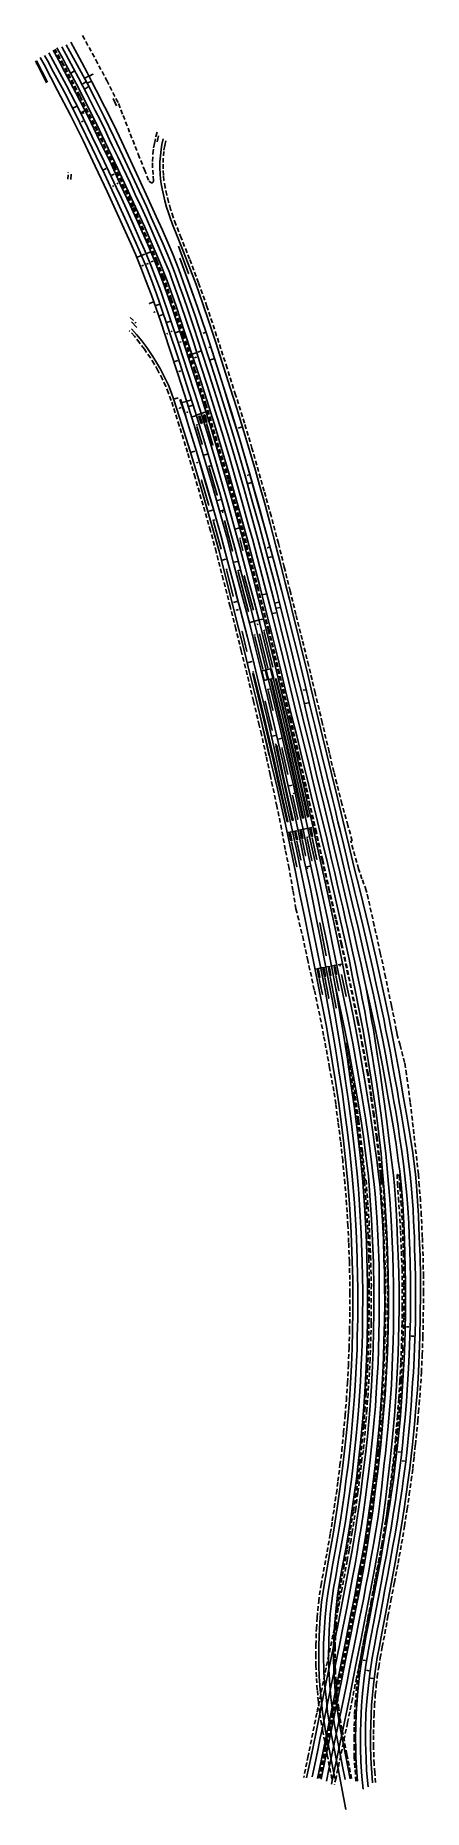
# Model space of a CAD drawing. Header units: millimetres. Extents: x 392564 to 392837, y 293893 to 295144.
import ezdxf

# ---------------------------------------------------------------- set-up
doc = ezdxf.new("R2010")
doc.units = ezdxf.units.MM
doc.linetypes.add('HIDDEN2', pattern=[4.7625, 3.175, -1.5875])
for name, color, linetype in [('도로경계', 6, 'HIDDEN2'), ('문자', 1, 'Continuous'), ('숫자', 7, 'Continuous'), ('유도선', 5, 'Continuous'), ('차선_겹선(3)', 1, 'Continuous'), ('차선_실선', 1, 'Continuous'), ('차선_점선', 3, 'Continuous'), ('화살표_우회전', 4, 'Continuous'), ('화살표_좌회전', 4, 'Continuous'), ('화살표_직진', 7, 'Continuous'), ('화살표_차로진입', 7, 'Continuous')]:
    doc.layers.add(name, color=color, linetype=linetype)

msp = doc.modelspace()

# ---------------------------------------------------------------- linework, layer by layer
at = {"layer": '도로경계'}
for points in [[(392597, 295144, 54.6), (392606.2, 295126.9, 54.7), (392614, 295112.2, 54.7), (392622.3, 295096, 54.7), (392625.5, 295087.6, 54.8), (392630.6, 295074.6, 54.7), (392636.2, 295060.3, 54.4), (392640.5, 295049.3, 54.2), (392643.6, 295041.5, 54.1), (392644, 295041.1, 54.1), (392645, 295040.3, 54.1), (392645.4, 295040, 54.1), (392645.9, 295040, 54.1), (392646.2, 295040.2, 54.1), (392646.6, 295040.5, 54.1), (392646.8, 295040.8, 54.1), (392646.9, 295041.2, 54.1), (392646.9, 295041.6, 54.1), (392646.6, 295045.9, 54.3), (392646.3, 295051, 54.5), (392646.2, 295055.2, 54.7), (392646.5, 295060.6, 55.1), (392647, 295064.8, 55.4), (392647.6, 295067.9, 55.6), (392648.6, 295072.8, 56), (392649.9, 295076.9, 56.2)], [(392586.7, 295042.6, 53.5), (392586.9, 295047.5, 53.5)], [(392630.6, 294945.2, 51.5), (392634.6, 294941.1, 51.2)]]:
    msp.add_polyline3d(points, dxfattribs=at)
at = {"layer": '도로경계', "linetype": 'HIDDEN2'}
for points in [[(392763.5, 293915.3, 8.6), (392768.4, 293939.3, 8.9), (392779.1, 293991, 9.7), (392783.9, 294015.4, 10.3), (392789.7, 294044.5, 10.9), (392793, 294061.8, 11.6), (392796.8, 294084.1, 12.1), (392799.1, 294099.6, 12.9), (392800.6, 294109.9, 13.3), (392802.9, 294127.7, 14), (392804.8, 294144.1, 14.5), (392805.3, 294150.1, 14.9), (392806.5, 294164.4, 15.5), (392807.4, 294175.7, 15.9), (392808.2, 294185.4, 16.3), (392809, 294199.4, 17), (392809.5, 294212, 17.5), (392810.1, 294227.4, 18.2), (392810.3, 294242.4, 18.9), (392810.4, 294259.2, 19.7), (392810.2, 294272.5, 20.4), (392809.7, 294287.2, 21.1), (392809, 294303.3, 21.9), (392808.8, 294307.7, 21.9), (392808.5, 294313.6, 22.3), (392807.4, 294328.7, 22.9), (392807.1, 294333.4, 23.1), (392807.3, 294335.5, 23.2), (392807.1, 294338.2, 23.3), (392806.8, 294340.9, 23.3), (392805.4, 294354.7, 23.9), (392804, 294366.9, 24.7), (392801.9, 294382.8, 25.4), (392800, 294396.2, 25.8), (392797.6, 294411.9, 26.6), (392794, 294431.7, 27.5), (392790.7, 294449.1, 28.4), (392784.9, 294477.1, 29.6), (392779.2, 294503.1, 31), (392775.1, 294520.9, 31.7), (392770.6, 294540.9, 32.7), (392765.8, 294562.3, 33.7), (392761.3, 294582.1, 34.6), (392757, 294601.1, 35.6), (392753.9, 294614.5, 36.1), (392749.1, 294635.9, 37.4), (392743.1, 294661.4, 38.4), (392735.2, 294694.2, 39.9), (392727.9, 294724.4, 41.5), (392720.4, 294753.8, 42.7), (392713, 294781.6, 44), (392706.8, 294804.5, 45.2), (392699.4, 294830.9, 46.3), (392691.2, 294858.5, 47.6), (392683.7, 294883.2, 48.7), (392676, 294907.4, 49.7), (392667.7, 294932.6, 50.9), (392659.3, 294957.7, 52), (392653.6, 294973.2, 52.5), (392649.1, 294984.7, 52.8), (392641.6, 295002.3, 53.2), (392632.3, 295023.2, 53.8), (392619.2, 295051.5, 54.2), (392607, 295076.9, 54.5), (392594.8, 295101.3, 54.7), (392583.2, 295123.4, 54.6), (392577.2, 295134.1, 54.5)], [(392764.1, 293915.2, 8.6), (392769, 293939.2, 8.9), (392779.6, 293990.9, 9.7), (392784.5, 294015.3, 10.3), (392790.3, 294044.4, 10.9), (392793.6, 294061.7, 11.6), (392797.4, 294084, 12.1), (392799.7, 294099.5, 12.9), (392801.2, 294109.9, 13.3), (392803.5, 294127.6, 14), (392805.4, 294144, 14.5), (392805.5, 294145.3, 14.6), (392805.8, 294148, 14.8), (392806.5, 294149.7, 14.9), (392808, 294166.5, 15.8), (392808.8, 294175.3, 16.1), (392809.7, 294186.1, 16.6), (392810.6, 294200.4, 17.2), (392811.3, 294218, 17.9), (392811.7, 294232.4, 18.6), (392811.9, 294250.8, 19.4), (392811.9, 294260, 20), (392811.7, 294273.8, 20.5), (392811.2, 294289.5, 21.2), (392810, 294312.7, 22.4), (392808.7, 294333.5, 23.2), (392807.8, 294335.5, 23.2), (392807.5, 294338.2, 23.3), (392807.3, 294340.9, 23.3), (392805.9, 294354.7, 23.9), (392804.5, 294366.9, 24.7), (392802.3, 294382.9, 25.4), (392800.4, 294396.2, 25.8), (392798.1, 294412, 26.6), (392794.4, 294431.8, 27.5), (392791.1, 294449.1, 28.4), (392785.3, 294477.2, 29.6), (392779.7, 294503.2, 31), (392775.6, 294521, 31.7), (392771, 294541, 32.7), (392766.2, 294562.4, 33.7), (392761.7, 294582.2, 34.6), (392757.4, 294601.2, 35.6), (392754.4, 294614.6, 36.1), (392749.6, 294636, 37.4), (392743.6, 294661.5, 38.4), (392735.7, 294694.3, 39.9), (392728.3, 294724.5, 41.5), (392720.8, 294753.9, 42.7), (392713.5, 294781.7, 44), (392707.3, 294804.6, 45.2), (392699.9, 294831, 46.3), (392691.6, 294858.6, 47.6), (392684.1, 294883.3, 48.7), (392676.4, 294907.6, 49.7), (392668.2, 294932.8, 50.9), (392659.7, 294957.9, 52), (392654.1, 294973.3, 52.5), (392649.5, 294984.8, 52.8), (392642, 295002.5, 53.2), (392632.7, 295023.4, 53.8), (392619.6, 295051.7, 54.2), (392607.4, 295077.1, 54.5), (392595.2, 295101.5, 54.7), (392583.6, 295123.6, 54.6), (392577.6, 295134.3, 54.5)], [(392803.4, 293912.1, 21.9), (392802.8, 293919.2, 21.8), (392802.4, 293925.3, 21.8), (392802.1, 293930.4, 21.7), (392802, 293937.4, 21.7), (392801.9, 293946.3, 21.7), (392802.1, 293952.9, 21.6), (392802.3, 293960.1, 21.6), (392802.7, 293966.7, 21.5), (392803.2, 293973.9, 21.5), (392803.9, 293980.7, 21.5), (392804.6, 293986.6, 21.4), (392805.6, 293993.6, 21.4), (392806.7, 294000, 21.5), (392808.1, 294007.9, 21.4), (392809.9, 294017.1, 21.4), (392812.1, 294029.4, 21.3), (392814.2, 294040.5, 21.3), (392816.6, 294053.1, 21.3), (392819.2, 294066.9, 21.3), (392821.7, 294080.6, 21.4), (392823.8, 294093, 21.2), (392825.6, 294104.8, 21.1), (392827.1, 294115.2, 21.1), (392828.5, 294125.2, 21), (392829.6, 294133.6, 20.9), (392830.6, 294142.1, 20.8), (392831.4, 294150.3, 20.9), (392832.4, 294159.6, 20.7), (392833.1, 294167.4, 20.7), (392833.6, 294173.4, 20.7), (392834.1, 294179, 20.6), (392834.9, 294188.9, 20.6), (392835.7, 294201.5, 20.6), (392836.2, 294213.8, 20.8), (392836.7, 294226.6, 20.9), (392837, 294240.7, 21.1), (392837.1, 294257.9, 21.4), (392837.1, 294269.2, 21.7), (392836.8, 294283.5, 22), (392836.3, 294296.8, 22.4), (392835.6, 294312.1, 23), (392835, 294322.5, 23.4), (392834.2, 294333, 23.7), (392833.5, 294341.2, 24.1), (392830.4, 294369.6, 25.3), (392827.8, 294392.1, 26.3), (392825.1, 294411.5, 27.1), (392823.8, 294419.8, 27.5), (392820.7, 294432.2, 27.9), (392818.6, 294439.2, 28.3), (392818, 294442.6, 28.3), (392814.5, 294460.1, 28.9), (392810.4, 294480, 29.6), (392806.7, 294497.2, 30.1), (392802.4, 294516.5, 30.7), (392798.1, 294535.5, 31.6), (392797.2, 294539.8, 31.9), (392796.8, 294541.2, 31.9), (392793.8, 294549.4, 32.2), (392791.4, 294556.3, 32.7), (392785.9, 294575.9, 33.7), (392786.9, 294576.2, 33.7), (392783.9, 294587, 34.2), (392779.6, 294602.3, 34.8), (392776, 294616.6, 35.5), (392774, 294624.7, 35.9), (392770.9, 294637.7, 36.8), (392770.6, 294639, 36.9), (392765.8, 294659.5, 37.8), (392760.8, 294680.5, 38.8), (392756.2, 294699.9, 39.6), (392751.7, 294718, 40.5), (392747.3, 294735.7, 41.3), (392743.2, 294752.2, 42.1), (392739.1, 294769.1, 42.9), (392734.9, 294785.9, 43.7), (392729.8, 294805.2, 44.6), (392724.9, 294822.8, 45.3), (392721, 294836.5, 46), (392716.3, 294852.9, 46.7), (392711, 294870.6, 47.5), (392704.8, 294890.5, 48.4), (392698.8, 294909.5, 49.6), (392691.4, 294932.3, 50.6), (392684.6, 294952.9, 51.4), (392678.6, 294969.6, 52.1), (392672.4, 294986.4, 52.6), (392666.5, 295001.2, 53.1), (392662.7, 295010.8, 53.3), (392660.8, 295015.9, 53.3), (392659, 295021.5, 53.4), (392657.5, 295026.6, 53.5), (392656.3, 295031.5, 53.6), (392655.2, 295036.7, 53.6), (392654.3, 295041.8, 53.8), (392653.9, 295045.6, 54), (392653.7, 295050, 54.4), (392653.7, 295054.4, 54.7), (392653.9, 295059.1, 55), (392654.3, 295063.2, 55.3), (392654.9, 295066.5, 55.5), (392655.8, 295070.9, 55.8)], [(392772.6, 293914.6, 23.6), (392769.3, 293931.7, 23.8), (392766.2, 293948, 24), (392765.3, 293953.1, 23.9), (392764.1, 293961.3, 23.9), (392763.1, 293969.1, 23.9), (392762.3, 293977.6, 23.8), (392761.7, 293986.8, 23.7), (392761.4, 293994.5, 23.7), (392761.2, 294001.7, 23.6), (392761.3, 294009.2, 23.5), (392761.7, 294020.7, 23.3), (392762.2, 294028.6, 23.2), (392763.3, 294039.7, 23), (392765, 294051.6, 22.7), (392769.2, 294074.8, 22.2), (392771.5, 294087.8, 21.8), (392772.9, 294096.7, 21.5), (392774.3, 294105.9, 21.3), (392775.8, 294116.1, 21.2), (392776.9, 294124.6, 21), (392778.3, 294135.9, 20.9), (392779.6, 294146.2, 20.6), (392780.8, 294158.9, 20.6), (392781.9, 294171.1, 20.4), (392782.8, 294181.9, 20.1), (392783.6, 294194, 20.1), (392784.2, 294206.2, 20.1), (392784.7, 294218.6, 20.2), (392785.1, 294231, 20.2), (392785.2, 294244.7, 20.2), (392785.3, 294257.4, 20.4), (392785.2, 294266.8, 20.6), (392784.9, 294279.7, 20.9), (392784.4, 294293, 21.5), (392783.9, 294304.9, 21.6), (392783, 294319.8, 22.1), (392781.8, 294334.7, 22.7), (392780.2, 294351, 23.3), (392778.7, 294364.4, 23.9), (392777, 294377.7, 24.6), (392775.3, 294390.6, 25.2), (392774, 294399.7, 25.6), (392771, 294416.2, 26.2), (392766.8, 294438.9, 27.3), (392763, 294458.2, 28.2), (392760.2, 294471.1, 28.9), (392755.7, 294491.7, 30.1), (392752.5, 294506.2, 30.8), (392749.2, 294520.5, 31.4), (392747.3, 294528.2, 31.6), (392745.2, 294541.1, 32.5), (392742.4, 294556.7, 33.2), (392739.8, 294570, 33.8), (392737.2, 294584.3, 34.4), (392733.9, 294600.6, 35.2), (392730.8, 294614.8, 35.9), (392729.1, 294622.8, 36.4), (392726.3, 294635.9, 37.1), (392723, 294651.1, 37.9), (392721.4, 294657.6, 38.2), (392717.4, 294674.7, 38.9), (392712.9, 294693.3, 39.7), (392708.8, 294710, 40.5), (392704.9, 294725.5, 41.2), (392700.9, 294741.4, 42), (392696.1, 294760.3, 42.9), (392691.1, 294779.8, 43.8), (392687.1, 294794.7, 44.5), (392681.9, 294812.8, 45.4), (392676.2, 294832.4, 46.2), (392670.9, 294850.2, 46.9), (392665.1, 294868.9, 47.8), (392659.4, 294886.6, 48.5), (392657.4, 294891.9, 48.8), (392655.6, 294896.6, 49), (392653.3, 294901.6, 49.2), (392650, 294907.7, 49.5), (392647.4, 294912.4, 49.7), (392644.8, 294916.6, 50.1), (392640.5, 294922.8, 50.4), (392637.1, 294927.3, 50.7), (392633.5, 294931.9, 50.9), (392629.9, 294935.8, 51.1)], [(392786.5, 293914.9, 23.5), (392783.2, 293931.9, 23.3), (392779.8, 293949.6, 23.4), (392778.3, 293958.1, 23.4), (392777.4, 293964.5, 23.4), (392776.7, 293970.3, 23.1), (392776, 293976.8, 23.1), (392775.5, 293983.5, 23.2), (392775.1, 293991.1, 23.1), (392774.8, 293999.8, 23), (392774.9, 294007.9, 23), (392775.1, 294014.7, 23), (392775.5, 294022.3, 22.9), (392776.6, 294035.2, 22.7), (392777.7, 294044.2, 22.7), (392779.1, 294053.1, 22.5), (392781, 294063.5, 22.2), (392783.4, 294076.8, 22.1), (392785.7, 294090.5, 21.8), (392787.8, 294103.4, 21.7), (392789.2, 294113.3, 21.4), (392791, 294126.2, 21.2), (392792.3, 294137, 20.9), (392793.8, 294151.4, 20.8), (392795, 294163.7, 20.7), (392795.9, 294174.2, 20.5), (392796.8, 294186.8, 20.5), (392797.8, 294203.9, 20.5), (392798.5, 294222.6, 20.7), (392798.8, 294242, 20.7), (392798.9, 294264.4, 20.9), (392798.7, 294281.3, 21.4), (392798.1, 294297.4, 21.7), (392796.9, 294318.3, 22.3), (392795.8, 294333.9, 23), (392795.6, 294333.9, 23), (392795.3, 294337.7, 23.1), (392793.4, 294357, 23.9), (392790.8, 294379, 24.9), (392788.4, 294396.1, 25.7), (392785.6, 294414.6, 26.5), (392782.4, 294433.1, 27.4), (392783.1, 294433.2, 27.4), (392786.3, 294414.7, 26.5), (392789.1, 294396.2, 25.7), (392791.5, 294379.1, 24.9), (392794.1, 294357, 23.9), (392796, 294337.7, 23.1), (392796, 294337, 23), (392796.7, 294337, 23), (392798.8, 294307.9, 21.3), (392799.9, 294283.3, 20.4), (392800.4, 294263.3, 19.4), (392800.3, 294236, 18.1), (392799.6, 294210.8, 17), (392798.1, 294186.4, 15.9), (392797.3, 294174.9, 15.6), (392796.8, 294169.3, 15.4), (392796, 294159.9, 15), (392794.8, 294146.3, 14.3), (392793.8, 294140.6, 14), (392792.5, 294129.2, 13.3), (392790.9, 294116.7, 13), (392789.4, 294105.2, 12.5), (392788.1, 294095.9, 12.2), (392787, 294089.1, 12.2), (392786.1, 294083.4, 12), (392784.8, 294076.2, 11.7), (392783.4, 294068.7, 11.4), (392779.8, 294049.1, 10.9), (392775.3, 294025.6, 10.5), (392762.8, 293964.9, 9), (392762, 293961.1, 9), (392759.2, 293947, 8.9), (392755.9, 293930.9, 8.7), (392752.8, 293915.8, 8.3)], [(392789.5, 293913.1, 22.4), (392788.8, 293922.8, 22.4), (392788.4, 293930, 22.3), (392788.3, 293936.1, 22.3), (392788.2, 293943.2, 22.2), (392788.3, 293952.1, 22.1), (392788.6, 293960.5, 22.1), (392789, 293967.3, 22.2), (392789.8, 293976.8, 22.2), (392790.2, 293981.2, 22), (392791, 293987.9, 21.9), (392792.2, 293996, 21.9), (392793.7, 294005.1, 21.9), (392795.7, 294016.1, 21.8), (392797.9, 294027.9, 21.5), (392800.1, 294039.2, 21.3), (392802.6, 294052.8, 21.2), (392805.4, 294067.6, 21.1), (392807.7, 294080, 21), (392810.5, 294097.1, 20.9), (392812.3, 294108.3, 20.9), (392813.3, 294115.2, 20.8), (392814.8, 294125.5, 20.7), (392816.1, 294136.1, 20.5), (392817.5, 294147.8, 20.5), (392818.6, 294158.8, 20.5), (392819.5, 294168.1, 20.4), (392820, 294174, 20.3), (392821.5, 294196, 20.2), (392822.5, 294217.7, 20.3), (392823.2, 294240.3, 20.8), (392823.4, 294263.2, 21.3), (392823, 294284.5, 21.9), (392822.3, 294304, 22.2), (392821.5, 294319.4, 22.8), (392820.5, 294332, 23.4), (392819.9, 294340.3, 23.8), (392818.9, 294340.3, 23.8), (392818.9, 294340.9, 23.8), (392818.5, 294340.9, 23.8), (392818.8, 294334.6, 23.5), (392819.5, 294324.3, 23.2), (392820.2, 294314.4, 22.7), (392820.9, 294301, 22), (392821.6, 294286.7, 21.3), (392822, 294274.3, 20.8), (392822.2, 294260.2, 20.3), (392822.2, 294247.4, 19.6), (392822, 294236.2, 19.2), (392821.7, 294221.1, 18.3), (392821.1, 294207.9, 17.8), (392820.5, 294195.4, 17.4), (392819.7, 294183, 16.8), (392818.8, 294170.8, 16.2), (392817.4, 294154.5, 15.4), (392816.8, 294146.5, 15), (392815.4, 294134.8, 14.5), (392814.3, 294125.4, 14.1), (392812.5, 294111, 13.3), (392810.6, 294096.9, 12.9), (392808, 294080.4, 12.1), (392805, 294063.2, 11.7), (392802, 294047.1, 11), (392798.7, 294030.3, 10.7), (392795.1, 294011.9, 10.3), (392792.2, 293997, 9.8), (392790, 293986.1, 9.6), (392787.1, 293971.3, 9.1), (392783.7, 293954.4, 8.8), (392775.5, 293915.4, 8.5), (392774.4, 293910.6, 8.4)]]:
    msp.add_polyline3d(points, dxfattribs=at)
at = {"layer": '문자'}
for points in [[(392588.6, 295117.5, 54.7), (392591.3, 295119, 54.7)], [(392601.2, 295115.2, 54.8), (392598.6, 295113.9, 54.8)], [(392602.1, 295115.5, 54.9), (392604.2, 295116.7, 54.9)], [(392597.1, 295110, 54.8), (392599.1, 295111, 54.8)], [(392601, 295107.7, 54.9), (392598.8, 295106.4, 54.8)], [(392600.6, 295110.6, 54.8), (392602.7, 295111.6, 54.8)], [(392590.5, 295092.9, 54.5), (392592.4, 295093.9, 54.5)], [(392595.8, 295089.5, 54.6), (392598.4, 295090.8, 54.6)], [(392613.6, 295050.1, 54.2), (392611.8, 295049.2, 54.2)], [(392619.3, 295046.3, 54.2), (392617.5, 295045.4, 54.2)], [(392640.9, 294989.9, 53), (392638.9, 294989, 53)], [(392642.1, 294990.2, 53.1), (392644.6, 294991.3, 53.1)], [(392637.7, 294988.6, 53), (392635.6, 294987.7, 52.9)], [(392647, 294956.1, 51.7), (392644.1, 294955, 51.7)], [(392648.5, 294953.6, 51.7), (392651.3, 294954.5, 51.7)], [(392653.5, 294947.2, 51.5), (392651.1, 294946.3, 51.5)], [(392659.2, 294942.6, 51.3), (392656, 294941.5, 51.3)], [(392665.4, 294935.4, 51.1), (392662.2, 294934.3, 51.1)], [(392664.1, 294914.8, 50.2), (392661.9, 294914.1, 50.2)], [(392674.1, 294919.3, 50.3), (392677.1, 294920.2, 50.3)], [(392675.7, 294916.8, 50.3), (392677.1, 294917.1, 50.3)], [(392678.2, 294920.6, 50.3), (392680.1, 294921.3, 50.3)], [(392685.9, 294923.9, 50.4), (392686.8, 294924.2, 50.4)], [(392687.2, 294915.2, 50.1), (392689.4, 294915.9, 50.1)], [(392664.2, 294888.6, 48.8), (392661.9, 294887.8, 48.7)], [(392669.9, 294886, 48.8), (392667.1, 294885.1, 48.8)], [(392673, 294886.8, 48.8), (392670.7, 294886.2, 48.8)], [(392671.8, 294882.5, 48.6), (392674.6, 294883.3, 48.6)], [(392679.8, 294877.2, 48.4), (392677.8, 294876.5, 48.4)], [(392683.1, 294878.4, 48.5), (392681.1, 294877.7, 48.5)], [(392676.6, 294875.8, 48.3), (392674.2, 294875, 48.3)], [(392706.5, 294867.2, 47.8), (392708.7, 294867.8, 47.8)], [(392676.1, 294850.8, 47), (392673.7, 294850.1, 47)], [(392684.8, 294848.8, 47.1), (392682.5, 294848, 47.1)], [(392713.6, 294828, 46.1), (392716, 294828.7, 46.1)], [(392691.8, 294816, 45.5), (392694.7, 294816.7, 45.5)], [(392688.4, 294809.3, 45.1), (392686.2, 294808.6, 45.1)], [(392696.4, 294809.2, 45.3), (392693.9, 294808.5, 45.3)], [(392707.5, 294796.9, 44.8), (392704.4, 294795.9, 44.8)], [(392728, 294775.9, 43.8), (392730.3, 294776.5, 43.8)], [(392697.8, 294774.7, 43.5), (392695.4, 294774.1, 43.5)], [(392706, 294773.2, 43.7), (392703.7, 294772.6, 43.7)], [(392703.3, 294744.3, 42.2), (392705.6, 294744.9, 42.2)], [(392723.5, 294749.5, 42.5), (392726.5, 294750.3, 42.5)], [(392735.3, 294744.4, 42.2), (392732.4, 294743.7, 42.2)], [(392733.8, 294740.1, 42.1), (392735.9, 294740.6, 42.1)], [(392717.3, 294730.8, 41.7), (392714.8, 294730.1, 41.6)], [(392720.6, 294731.7, 41.8), (392718.4, 294731.1, 41.8)], [(392724, 294732.4, 41.8), (392721.7, 294731.9, 41.8)], [(392733.2, 294737, 42), (392731, 294736.5, 42)], [(392716.5, 294702.5, 40.1), (392713.9, 294701.8, 40.1)], [(392727.3, 294689.8, 39.7), (392725, 294689.3, 39.6), (392723.3, 294696, 40.1), (392725.7, 294696.5, 40.1)], [(392731, 294690.7, 39.7), (392728, 294690, 39.7), (392726.4, 294696.7, 40.1), (392729.4, 294697.4, 40.1)], [(392730, 294697.5, 40.1), (392731.6, 294690.8, 39.8)], [(392756.1, 294673.5, 38.8), (392753.8, 294673, 38.8)], [(392732.8, 294650.5, 37.8), (392730.5, 294649.9, 37.8)], [(392734.7, 294647.9, 37.7), (392737.5, 294648.6, 37.7)], [(392744.6, 294615.5, 36.3), (392742.7, 294615, 36.3)], [(392741.5, 294582, 34.5), (392744.4, 294582.5, 34.5)], [(392747.8, 294583.2, 34.6), (392745.6, 294582.7, 34.6)], [(392751.6, 294584.1, 34.7), (392749.3, 294583.6, 34.7)], [(392755, 294584.8, 34.7), (392752.9, 294584.3, 34.7)], [(392758.4, 294585.6, 34.8), (392756.4, 294585, 34.8)], [(392757, 294558.2, 33.4), (392754.9, 294557.8, 33.4)], [(392775.3, 294488.4, 30.3), (392773.1, 294488, 30.3)], [(392777, 294488.6, 30.3), (392779.2, 294489.1, 30.3)], [(392761.3, 294485.7, 29.7), (392764.2, 294486.3, 29.7)], [(392767.7, 294486.9, 29.9), (392765.4, 294486.5, 29.9)], [(392771.5, 294487.6, 30.1), (392769.1, 294487.2, 30.1)]]:
    msp.add_polyline3d(points, close=True, dxfattribs=at)
at = {"layer": '숫자'}
for points in [[(392826.9, 294233.4, 20.9), (392825.2, 294233.4, 20.9)], [(392830.4, 294226.9, 20.9), (392828.6, 294226.9, 20.9)], [(392819.2, 294145.4, 20.7), (392820.9, 294145.2, 20.7)], [(392822, 294139, 20.8), (392823.6, 294138.8, 20.8)], [(392794.6, 293998.4, 21.9), (392796.2, 293998.2, 21.9)], [(392797.1, 293991.3, 21.7), (392798.7, 293991, 21.7)], [(392799.8, 293985.8, 21.6), (392801.5, 293985.6, 21.5)]]:
    msp.add_polyline3d(points, close=True, dxfattribs=at)
at = {"layer": '유도선'}
msp.add_polyline3d([(392564.6, 295126, 54.1), (392564.5, 295123.8, 54.2)], dxfattribs=at)
for points in [[(392664.5, 294995.4, 53.2), (392671.6, 294976.1, 52.6)], [(392677.4, 294868.4, 47.9), (392681.1, 294855.8, 47.3)], [(392684.2, 294870.3, 48), (392688.8, 294855.2, 47.4)], [(392686.1, 294839.4, 46.6), (392691.8, 294819.9, 45.7)], [(392685.9, 294812.6, 45.2), (392680.8, 294830.5, 46.2)], [(392694.5, 294781.9, 43.9), (392689.2, 294801.2, 44.8)], [(392696.9, 294802.1, 44.8), (392702.7, 294780.4, 43.9)], [(392707.9, 294788.4, 44.4), (392709.9, 294780.9, 44)], [(392703.1, 294748.4, 42.4), (392698.5, 294766.5, 43.1)], [(392706.5, 294765.8, 43.2), (392713.8, 294737.9, 41.9)], [(392717.3, 294738.8, 42.1), (392710.9, 294763.1, 43.2)], [(392712.8, 294709.6, 40.4), (392709.3, 294723.8, 41)], [(392718.3, 294720.3, 41), (392724, 294697.2, 39.9)], [(392721.5, 294722.2, 41.3), (392727.5, 294697.9, 40.1)], [(392730.9, 294698.7, 40.2), (392724.8, 294723.4, 41.4)], [(392727.6, 294682.2, 39.4), (392731, 294668.2, 38.6)], [(392730.6, 294653.9, 38), (392725.7, 294674.6, 38.9)], [(392741.5, 294622.9, 36.7), (392737.5, 294640.7, 37.5)], [(392744.8, 294608.4, 35.7), (392748.5, 294591.4, 35)], [(392747.9, 294576, 34.2), (392750.8, 294562.7, 33.5)], [(392751.6, 294577, 34.3), (392753.9, 294565.7, 33.7)], [(392755.2, 294577.7, 34.4), (392758.5, 294562.2, 33.6)], [(392758.7, 294578.3, 34.5), (392762.1, 294563.1, 33.7)], [(392744.1, 294575.2, 34.1), (392747.8, 294557.9, 33.3)], [(392768.5, 294495.1, 30.4), (392764, 294518.3, 31.6)], [(392763.7, 294479.1, 29.4), (392765.9, 294467.9, 28.9)], [(392767.6, 294479.8, 29.5), (392770.4, 294465.1, 28.7)], [(392771.4, 294480.6, 29.6), (392775.5, 294458.3, 28.5)], [(392775.3, 294481.2, 29.8), (392777.5, 294470.5, 29.3)], [(392779.4, 294482, 29.9), (392782.6, 294466.6, 29.1)]]:
    msp.add_polyline3d(points, close=True, dxfattribs=at)
at = {"layer": '유도선', "linetype": 'Continuous'}
for points in [[(392734.6, 294618.3, 36.1), (392737.4, 294606.3, 35.5), (392741, 294589.6, 34.7), (392741.6, 294589.7, 34.7), (392737.9, 294606.4, 35.5), (392735.2, 294618.5, 36.1), (392731.9, 294633.2, 37), (392727.4, 294652.4, 37.9), (392721.3, 294678.3, 39), (392717.4, 294694.1, 39.7), (392716.8, 294694, 39.7), (392720.7, 294678.2, 39), (392726.8, 294652.3, 37.9), (392731.3, 294633, 37)], [(392746.6, 294616.9, 36.3), (392752, 294592.2, 35.1), (392752.6, 294592.3, 35.1), (392747.2, 294617.1, 36.3), (392741.3, 294642.4, 37.6), (392737.1, 294660.2, 38.4), (392732.4, 294679.9, 39.3), (392730.1, 294689.5, 39.6), (392729.5, 294689.3, 39.6), (392731.8, 294679.7, 39.3), (392736.5, 294660, 38.4), (392740.7, 294642.2, 37.6)], [(392750.2, 294616.5, 36.3), (392755.5, 294593, 35.1), (392756.1, 294593.2, 35.1), (392750.8, 294616.6, 36.3), (392746.2, 294636.7, 37.4), (392741.6, 294656.4, 38.1), (392737.6, 294673.3, 38.9), (392733.4, 294690.3, 39.7), (392732.9, 294690.2, 39.7), (392737, 294673.2, 38.9), (392741, 294656.2, 38.1), (392745.6, 294636.6, 37.4)], [(392738.5, 294618.7, 36.2), (392742, 294602.7, 35.4), (392744.7, 294590.5, 34.9), (392745.3, 294590.6, 34.9), (392742.6, 294602.8, 35.4), (392739.1, 294618.8, 36.2), (392733.7, 294643.4, 37.5), (392733.2, 294643.2, 37.5)]]:
    msp.add_polyline3d(points, close=True, dxfattribs=at)
at = {"layer": '차선_겹선(3)'}
for points in [[(392571.6, 295110.7, 54.3), (392563.8, 295126, 54.1)], [(392564.4, 295126.1, 54.1), (392572.3, 295111, 54.3)], [(392737.1, 294752.8, 42.5), (392731.9, 294772.7, 43.4), (392726.5, 294792.3, 44.3), (392720.5, 294814.1, 45.4), (392714.3, 294836.2, 46.4), (392707.4, 294859.9, 47.4), (392701.7, 294878.2, 48.2), (392696.2, 294896.2, 49), (392689.9, 294916.3, 50), (392684.3, 294933.8, 50.8), (392677.9, 294952.4, 51.6), (392671.3, 294970.8, 52.3), (392665.5, 294986.9, 52.9)], [(392737.2, 294752.8, 42.5), (392732, 294772.7, 43.4), (392726.6, 294792.4, 44.3), (392720.6, 294814.1, 45.4), (392714.4, 294836.3, 46.4), (392707.5, 294859.9, 47.4), (392701.8, 294878.3, 48.2), (392696.3, 294896.2, 49), (392690, 294916.3, 50), (392684.3, 294933.8, 50.8), (392678, 294952.5, 51.6), (392671.4, 294970.9, 52.3), (392665.6, 294986.9, 52.9)], [(392665.6, 294887.3, 48.7), (392669.9, 294874.3, 48.1), (392671.1, 294870.4, 48), (392677.2, 294850.6, 47), (392683.9, 294827.7, 46), (392689.4, 294809.1, 45.2), (392694.5, 294790.7, 44.4), (392699.3, 294772.7, 43.4), (392702.5, 294760.3, 42.9), (392705, 294750.8, 42.4), (392707, 294742.9, 42)], [(392666, 294887.5, 48.7), (392668.5, 294879.6, 48.5), (392671.2, 294870.4, 48), (392677.3, 294850.6, 47), (392684, 294827.8, 46), (392689.5, 294809.1, 45.2), (392694.6, 294790.7, 44.4), (392699.4, 294772.7, 43.4), (392702.6, 294760.4, 42.9), (392705.1, 294750.8, 42.4), (392707.1, 294742.9, 42)]]:
    msp.add_polyline3d(points, dxfattribs=at)
at = {"layer": '차선_실선', "linetype": 'Continuous'}
for points in [[(392762.5, 293915, 8.4), (392768, 293942.3, 8.8), (392778.6, 293994, 9.5), (392782.8, 294014.8, 10.1), (392785.8, 294029.6, 10.7), (392788.7, 294044.3, 11), (392791.7, 294060.4, 11.4), (392793.9, 294072, 11.8), (392795.7, 294082.6, 12), (392797.2, 294092, 12.4), (392799.1, 294105.7, 13), (392801.1, 294120.4, 13.6), (392803, 294135.6, 14.2), (392804.5, 294149.2, 14.7), (392805.9, 294162.9, 15.3), (392806.9, 294175.7, 16), (392807.6, 294184.8, 16.1), (392808.5, 294201.1, 16.8), (392809, 294211.8, 17.4), (392809.3, 294223.3, 18), (392809.7, 294237.4, 18.5), (392809.8, 294250.8, 19.2), (392809.7, 294262.4, 19.8), (392809.6, 294271.7, 20.2), (392809.3, 294281.5, 20.7), (392808.9, 294295.1, 21.2), (392808.2, 294308.5, 21.9), (392807.4, 294320.9, 22.5), (392806.9, 294328.1, 22.9), (392806.3, 294333.9, 23.2), (392805.5, 294340.8, 23.2), (392804.3, 294351.2, 23.7), (392802.7, 294362, 24.3), (392801.3, 294372.4, 24.6), (392799.6, 294383.8, 25.2), (392797.7, 294395.3, 25.7), (392796, 294405.8, 26.2), (392794.5, 294414.8, 26.6), (392792.3, 294427.3, 27.2), (392790.1, 294439.3, 27.8), (392788, 294450.3, 28.2), (392785.7, 294462, 28.7), (392783, 294474.9, 29.5), (392780.5, 294487.4, 30), (392777.4, 294502.4, 30.8), (392774.1, 294517.6, 31.5), (392770.6, 294534.1, 32.1), (392767.8, 294546.9, 32.9), (392765.2, 294558.5, 33.4), (392761.9, 294573.4, 34), (392758.6, 294588.6, 34.7), (392755.7, 294601.4, 35.4), (392752.8, 294614.5, 36), (392749.6, 294628.6, 36.9), (392745.8, 294645, 37.7), (392741.4, 294663.6, 38.4), (392736.7, 294683.2, 39.3), (392732, 294702.5, 40.2), (392726.8, 294723.4, 41.3), (392721, 294746.6, 42.3), (392715.8, 294766.9, 43.3), (392709.6, 294789.8, 44.4), (392704.7, 294807.6, 45.2), (392699.4, 294826.6, 46.1), (392693.5, 294846.7, 46.9), (392687.7, 294866.2, 47.8), (392680.4, 294889.5, 48.8), (392674.5, 294907.9, 49.9), (392666.9, 294931.3, 50.8), (392660.2, 294951.1, 51.6), (392653.5, 294970.2, 52.3), (392648.1, 294984.1, 52.7), (392642.9, 294996.5, 53), (392637.1, 295009.7, 53.4), (392630.5, 295024.3, 53.8), (392623.8, 295038.8, 54), (392617, 295053.4, 54.2), (392609, 295069.9, 54.5), (392600.8, 295086.8, 54.5), (392592.3, 295103.5, 54.6), (392582.4, 295122.2, 54.6), (392580, 295126.9, 54.5), (392576.3, 295133.6, 54.5)], [(392765.1, 293914.5, 8.7), (392768.4, 293930.8, 8.7), (392769.5, 293936, 8.9), (392779.5, 293985.1, 9.4), (392782.5, 293999.7, 9.8), (392786.2, 294017.8, 10.3), (392789, 294032.2, 10.7), (392792.2, 294048.6, 11.1), (392795, 294063.8, 11.5), (392797.2, 294076.5, 11.7), (392799.2, 294088.9, 12.3), (392801.5, 294103.7, 13), (392803.2, 294117.5, 13.4), (392805.2, 294133.4, 14.1), (392807.1, 294150.3, 14.9), (392809.3, 294175.3, 16), (392810.1, 294185.3, 16.4), (392810.8, 294197.4, 16.9), (392811.5, 294210.3, 17.5), (392812, 294222.1, 18), (392812.3, 294233.8, 18.5), (392812.4, 294243.9, 18.8), (392812.4, 294256.4, 19.8), (392812.3, 294269, 20.3), (392812, 294280.1, 20.8), (392811.5, 294294.2, 21.4), (392811, 294303.5, 21.9), (392810.4, 294315.3, 22.5), (392809.4, 294329.6, 23), (392808.1, 294345.5, 23.6), (392807.2, 294355.5, 24.1), (392805.6, 294369.4, 24.6), (392803.7, 294384.5, 25.5), (392802.1, 294395.7, 25.8), (392800.1, 294409.6, 26.4), (392798.5, 294419.8, 27), (392796.5, 294431.2, 27.5), (392794.3, 294443.6, 28), (392791.9, 294456.4, 28.7), (392789.5, 294468.6, 29.2), (392787, 294481.1, 29.9), (392784.7, 294492.6, 30.3), (392781.9, 294505.4, 31), (392778.7, 294519.8, 31.6), (392775.9, 294532.1, 32.3), (392772.9, 294545.7, 32.7), (392769.5, 294560.6, 33.4), (392765.6, 294576.8, 34.2), (392761.6, 294593.7, 35.1), (392758.1, 294608, 35.7), (392755.4, 294619.1, 36.3), (392752.4, 294631.2, 37.1), (392747.8, 294650.1, 37.8), (392744.5, 294663.6, 38.5), (392739.8, 294683.1, 39.4), (392736.9, 294695.2, 40), (392733.7, 294708, 40.6), (392730.5, 294721.2, 41.2), (392726.6, 294736.6, 41.9), (392721.5, 294756.7, 42.8), (392717.4, 294772.4, 43.6), (392713.3, 294787.5, 44.2), (392708.9, 294803.7, 45), (392704.5, 294819.5, 45.7), (392699.9, 294835.4, 46.5), (392694.6, 294853.6, 47.3), (392689.8, 294869.7, 47.8), (392684.4, 294886.8, 48.8), (392679, 294903.9, 49.6), (392673.5, 294920.6, 50.3), (392668.8, 294935, 51), (392662.8, 294953.1, 51.8), (392656.5, 294970.9, 52.3), (392651.1, 294984.7, 52.7), (392646.1, 294996.5, 53.2), (392640.5, 295009.3, 53.4), (392634.3, 295023, 53.7), (392627.7, 295037.3, 54), (392621.8, 295050, 54.2), (392615, 295064.3, 54.4), (392608.6, 295077.7, 54.5), (392601.3, 295092.5, 54.7), (392592.6, 295109.6, 54.7), (392585.2, 295123.5, 54.7), (392583.2, 295127.2, 54.6), (392578.8, 295135.2, 54.5)], [(392801.3, 293911.9, 21.9), (392800.7, 293919, 21.8), (392800.3, 293925.2, 21.8), (392800, 293930.4, 21.7), (392799.9, 293937.4, 21.7), (392799.8, 293946.3, 21.7), (392800, 293952.9, 21.6), (392800.2, 293960.2, 21.6), (392800.6, 293966.8, 21.5), (392801.1, 293974.1, 21.5), (392801.8, 293981, 21.5), (392802.6, 293986.9, 21.4), (392803.5, 293993.9, 21.4), (392804.6, 294000.4, 21.5), (392806.1, 294008.3, 21.4), (392807.8, 294017.5, 21.4), (392810.1, 294029.7, 21.3), (392812.2, 294040.9, 21.3), (392814.5, 294053.5, 21.3), (392817.1, 294067.3, 21.3), (392819.6, 294081, 21.4), (392821.7, 294093.3, 21.2), (392823.5, 294105.1, 21.1), (392825, 294115.5, 21.1), (392826.4, 294125.5, 21), (392827.5, 294133.9, 20.9), (392828.5, 294142.3, 20.8), (392829.3, 294150.5, 20.9), (392830.3, 294159.8, 20.7), (392831.1, 294167.5, 20.7), (392831.5, 294173.5, 20.7), (392832, 294179.1, 20.6), (392832.8, 294189, 20.6), (392833.6, 294201.6, 20.6), (392834.1, 294213.9, 20.8), (392834.6, 294226.7, 20.9), (392834.9, 294240.7, 21.1), (392835, 294258, 21.4), (392835, 294269.2, 21.7), (392834.7, 294283.4, 22), (392834.2, 294296.7, 22.4), (392833.5, 294312, 23), (392832.9, 294322.4, 23.4), (392832.1, 294332.8, 23.7), (392831.4, 294341, 24.1), (392830.6, 294348.3, 24.4), (392829.6, 294356.2, 24.8), (392827.8, 294368, 25.3), (392825.3, 294382.1, 26), (392822.6, 294397.5, 26.6), (392819.9, 294413.2, 27.2), (392817.2, 294428.4, 27.8), (392814.7, 294441.6, 28.3), (392812.8, 294451.6, 28.6), (392810.4, 294462.9, 29.1), (392807.1, 294477.9, 29.5), (392803.6, 294494.1, 30), (392800, 294509.3, 30.7), (392796.4, 294524.2, 31.4), (392792.2, 294541.6, 32.4), (392788.4, 294557.2, 33), (392784.6, 294573.1, 33.7), (392780.3, 294590.6, 34.6), (392776.5, 294606.5, 35.2), (392772.3, 294623.7, 36), (392769.1, 294637.2, 36.8), (392766.1, 294649.7, 37.5), (392761.6, 294668.3, 38.4), (392758.1, 294683, 39.1), (392754.9, 294696.4, 39.5), (392751.7, 294709.3, 40.2), (392747.6, 294726.2, 41), (392745.4, 294735.2, 41.4), (392742.7, 294746.3, 42), (392739.7, 294758, 42.5), (392736.3, 294771.5, 43.2), (392733.2, 294784.1, 43.7), (392729.2, 294799.6, 44.5), (392725.5, 294813.1, 45.2), (392721.7, 294826.9, 45.8), (392718.7, 294837.2, 46.1), (392714.8, 294850.7, 46.8), (392710.6, 294864.7, 47.5), (392705.6, 294881, 48.2), (392701, 294895.6, 48.9), (392695.1, 294914.1, 49.9), (392690.9, 294927.4, 50.5), (392686, 294942.4, 51.1), (392681.8, 294954.8, 51.6), (392676.9, 294968.3, 52.1), (392673, 294978.8, 52.4), (392668.1, 294991.4, 52.9), (392663.4, 295003.3, 53.3), (392660.4, 295010.8, 53.5), (392658.7, 295015.5, 53.5), (392657.5, 295019, 53.5), (392656.2, 295023, 53.6), (392655, 295027.5, 53.6), (392654, 295031.7, 53.6), (392653.1, 295035.8, 53.7), (392652.4, 295039.4, 53.9), (392651.9, 295042.8, 54), (392651.6, 295046.2, 54.2), (392651.4, 295050.6, 54.5), (392651.5, 295055, 54.7), (392651.8, 295059.1, 54.9), (392652.3, 295063.5, 55.3), (392652.9, 295067.1, 55.5), (392653.7, 295071, 55.8)], [(392774.6, 293915, 23.6), (392771.3, 293932.1, 23.8), (392768.2, 293948.3, 24), (392767.3, 293953.4, 23.9), (392766.1, 293961.6, 23.9), (392765.2, 293969.3, 23.9), (392764.4, 293977.7, 23.8), (392763.7, 293986.9, 23.7), (392763.5, 293994.5, 23.7), (392763.3, 294001.7, 23.6), (392763.3, 294009.1, 23.5), (392763.8, 294020.6, 23.3), (392764.3, 294028.5, 23.2), (392765.4, 294039.4, 23), (392767.1, 294051.3, 22.7), (392771.2, 294074.4, 22.2), (392773.6, 294087.4, 21.8), (392774.9, 294096.4, 21.5), (392776.4, 294105.6, 21.3), (392777.8, 294115.8, 21.2), (392779, 294124.3, 21), (392780.4, 294135.7, 20.9), (392781.6, 294146, 20.6), (392782.9, 294158.7, 20.6), (392784, 294170.9, 20.4), (392784.9, 294181.7, 20.1), (392785.7, 294193.9, 20.1), (392786.3, 294206.1, 20.1), (392786.8, 294218.5, 20.2), (392787.2, 294230.9, 20.2), (392787.3, 294244.7, 20.2), (392787.4, 294257.4, 20.4), (392787.3, 294266.8, 20.6), (392787, 294279.7, 20.9), (392786.5, 294293.1, 21.5), (392786, 294305, 21.6), (392785.1, 294320, 22.1), (392783.8, 294334.9, 22.7), (392782.3, 294351.2, 23.3), (392780.8, 294364.6, 23.9), (392779.1, 294378, 24.6), (392777.4, 294390.9, 25.2), (392775.1, 294406.5, 25.9), (392772.9, 294420.7, 26.3), (392770.9, 294432.6, 27), (392768.5, 294446.3, 27.6), (392765.3, 294462.8, 28.4), (392762.5, 294476.9, 29.2), (392759.4, 294492.3, 30.2), (392756.4, 294507.4, 30.9), (392753.2, 294523.1, 31.5), (392750.1, 294538.4, 32.5), (392746.9, 294554.4, 33.1), (392743, 294573.3, 34), (392740, 294587.6, 34.5), (392736.6, 294602.3, 35.3), (392733.7, 294614.9, 35.9), (392730.4, 294628.8, 36.8), (392726.9, 294643.7, 37.5), (392723.4, 294658.1, 38.2), (392719.4, 294675.2, 38.9), (392714.8, 294693.8, 39.7), (392710.7, 294710.5, 40.5), (392706.8, 294726, 41.2), (392702.9, 294741.9, 42), (392698.1, 294760.8, 42.9), (392693.1, 294780.3, 43.8), (392689, 294795.3, 44.5), (392683.9, 294813.4, 45.4), (392678.1, 294833, 46.2), (392672.8, 294850.8, 46.9), (392667, 294869.5, 47.8), (392661.3, 294887.2, 48.5), (392659.3, 294892.6, 48.8), (392657.4, 294897.4, 49), (392655, 294902.5, 49.2), (392651.8, 294908.6, 49.5), (392649.1, 294913.4, 49.7), (392646.5, 294917.7, 50.1), (392642.2, 294924, 50.4), (392638.7, 294928.6, 50.7), (392635, 294933.2, 50.9), (392631.4, 294937.1, 51.1)], [(392785.4, 293914.7, 23.5), (392782.1, 293931.7, 23.3), (392778.7, 293949.4, 23.4), (392777.3, 293957.9, 23.4), (392776.3, 293964.3, 23.4), (392775.6, 293970.2, 23.1), (392774.9, 293976.7, 23.1), (392774.4, 293983.4, 23.2), (392774, 293991.1, 23.1), (392773.7, 293999.8, 23), (392773.8, 294007.9, 23), (392774, 294014.7, 23), (392774.4, 294022.3, 22.9), (392775.5, 294035.3, 22.7), (392776.6, 294044.3, 22.7), (392778, 294053.3, 22.5), (392779.9, 294063.7, 22.2), (392782.4, 294077, 22.1), (392784.7, 294090.7, 21.8), (392786.7, 294103.5, 21.7), (392788.1, 294113.4, 21.4), (392789.9, 294126.3, 21.2), (392791.2, 294137.2, 20.9), (392792.7, 294151.5, 20.8), (392793.9, 294163.8, 20.7), (392794.8, 294174.3, 20.5), (392795.8, 294187.4, 20.4), (392796.8, 294204.9, 20.5), (392797.4, 294222.8, 20.5), (392797.8, 294241.3, 20.7), (392797.8, 294263.6, 21.1), (392797.1, 294293.2, 21.7), (392795.8, 294315.8, 22.4), (392794.3, 294335.8, 23.1), (392792.5, 294354.5, 23.7), (392790.6, 294370.7, 24.5), (392788.5, 294387.5, 25.3), (392785.8, 294406.5, 26.1), (392783.5, 294422.3, 26.9), (392781.4, 294435.5, 27.5), (392779.6, 294446.6, 28.1), (392777.3, 294460.6, 28.6), (392775.2, 294473, 29.3), (392776.1, 294469.2, 29.2), (392779, 294456.1, 28.6), (392781.8, 294442.6, 27.9), (392784.5, 294428.5, 27.2), (392790.2, 294396.8, 25.8), (392792.9, 294380.2, 25.1), (392794.8, 294367.7, 24.5), (392796.6, 294354, 23.8), (392798.3, 294340, 23.1), (392799.4, 294326, 22.5), (392800.5, 294309.3, 21.6), (392801.3, 294294.4, 20.8), (392801.8, 294278.6, 20.2), (392802.1, 294260.7, 19.4), (392802.1, 294244.6, 18.8), (392801.9, 294230, 17.9), (392801.6, 294218.3, 17.5), (392801.1, 294205.9, 16.8), (392800.4, 294191.6, 16.1), (392799.3, 294174.8, 15.6), (392798.8, 294169.2, 15.4), (392797.6, 294156.2, 14.8), (392796.2, 294143.4, 14.2), (392794.4, 294129, 13.3), (392792.9, 294116.5, 13), (392791.3, 294104.9, 12.5), (392790, 294095.6, 12.2), (392789, 294088.8, 12.2), (392788.1, 294083, 12), (392786.8, 294075.8, 11.7), (392785.4, 294068.4, 11.4), (392781.7, 294048.7, 10.9), (392777.2, 294025.2, 10.5), (392764.8, 293964.5, 9), (392764, 293960.7, 9), (392761.2, 293946.6, 8.9), (392757.9, 293930.5, 8.7), (392754.7, 293915.4, 8.3)], [(392790.6, 293913.2, 22.4), (392789.9, 293922.8, 22.4), (392789.5, 293930.1, 22.3), (392789.4, 293936.1, 22.3), (392789.3, 293943.2, 22.2), (392789.4, 293952.1, 22.1), (392789.7, 293960.5, 22.1), (392790.1, 293967.2, 22.2), (392790.9, 293976.7, 22.2), (392791.3, 293981, 22), (392792.1, 293987.7, 21.9), (392793.3, 293995.8, 21.9), (392794.8, 294004.9, 21.9), (392796.7, 294015.9, 21.8), (392799, 294027.7, 21.5), (392801.1, 294039, 21.3), (392803.7, 294052.6, 21.2), (392806.5, 294067.4, 21.1), (392808.7, 294079.8, 21), (392811.6, 294097, 20.9), (392813.4, 294108.2, 20.9), (392814.4, 294115, 20.8), (392815.9, 294125.4, 20.7), (392817.2, 294135.9, 20.5), (392818.6, 294147.7, 20.5), (392819.7, 294158.7, 20.5), (392820.6, 294168, 20.4), (392821.1, 294173.9, 20.3), (392822.2, 294187.9, 20.2), (392822.9, 294199.3, 20.3), (392823.5, 294210.7, 20.3), (392824, 294222, 20.4), (392824.2, 294231, 20.7), (392824.4, 294243.7, 20.7), (392824.5, 294253.9, 21), (392824.5, 294263.7, 21.3), (392824.3, 294275.4, 21.5), (392824.1, 294284.9, 21.7), (392823.8, 294295.3, 21.9), (392823.2, 294306.6, 22.4), (392822.5, 294320.2, 22.8), (392821.4, 294333.9, 23.6), (392820.5, 294343.3, 23.9), (392819.3, 294350.8, 24.1), (392817.8, 294362, 24.7), (392815.9, 294373.9, 25.3), (392813.9, 294385.8, 25.7), (392812.1, 294396.1, 26.1), (392810.3, 294406.1, 26.6), (392808.2, 294417.8, 27.1), (392806.1, 294428.7, 27.6), (392804.2, 294438.1, 27.9), (392802.3, 294447.4, 28.4), (392800.2, 294457, 28.9), (392798.4, 294465.5, 29.1), (392796.6, 294473.5, 29.4), (392799.1, 294459.1, 28.9), (392800.6, 294450, 28.6), (392801.8, 294443.1, 28.3), (392803.1, 294435.2, 27.8), (392804.6, 294425.8, 27.4), (392806.3, 294414.4, 26.8), (392808.3, 294400.5, 26.4), (392809.7, 294390.8, 25.9), (392811.3, 294378.3, 25.3), (392813, 294364.3, 24.8), (392814.4, 294352.8, 24.3), (392815.9, 294340.4, 23.7), (392816.6, 294332.9, 23.4), (392817.3, 294323.6, 22.9), (392817.8, 294316.1, 22.6), (392818.3, 294307.3, 22.3), (392818.9, 294293.9, 21.6), (392819.4, 294283.5, 21.1), (392819.7, 294271.8, 20.5), (392819.9, 294260.1, 20.1), (392819.9, 294247.2, 19.4), (392819.8, 294234.7, 18.9), (392819.5, 294224.9, 18.5), (392819.2, 294214.6, 18), (392818.8, 294205.6, 17.6), (392818.1, 294192.2, 16.9), (392817.3, 294180.7, 16.5), (392816.6, 294171, 16.2), (392815, 294153, 15.3), (392813.7, 294139.7, 14.7), (392812.1, 294125.6, 14.1), (392810.4, 294111.3, 13.3), (392808.4, 294097.2, 12.9), (392805.8, 294080.8, 12.1), (392802.8, 294063.6, 11.7), (392799.9, 294047.5, 11), (392796.6, 294030.7, 10.7), (392793, 294012.4, 10.3), (392790, 293997.4, 9.8), (392787.8, 293986.6, 9.6), (392784.9, 293971.8, 9.1), (392781.5, 293954.9, 8.8), (392773.3, 293915.8, 8.5), (392772.3, 293911.1, 8.4)]]:
    msp.add_polyline3d(points, dxfattribs=at)
at = {"layer": '차선_실선'}
for points in [[(392620.8, 295094.3, 54.8), (392618.5, 295099.5, 54.8)], [(392650.4, 295073.2, 56.1), (392649.4, 295068.9, 55.7)], [(392588.6, 295042.5, 53.7), (392588.9, 295046.1, 53.7)], [(392631.5, 294942.2, 51.4), (392635.3, 294938.2, 51.1)], [(392728.3, 294636.1, 37.1), (392722.2, 294663.2, 38.4)]]:
    msp.add_polyline3d(points, dxfattribs=at)
at = {"layer": '차선_점선', "linetype": 'Continuous'}
for points in [[(392794.6, 293907.6, 22.5), (392793.8, 293916.5, 22.3), (392793.1, 293927, 22.2), (392792.8, 293936.1, 22.3), (392792.7, 293946.9, 22.3), (392793, 293955.4, 22.1), (392793.5, 293966.2, 21.9), (392794.2, 293975.2, 21.9), (392795.4, 293986.1, 21.8), (392796.6, 293995, 21.8), (392798.5, 294005.8, 21.8), (392800.1, 294014.7, 21.6), (392802.1, 294025.4, 21.6), (392803.5, 294033.3, 21.4), (392805.6, 294044.1, 21.4), (392807.3, 294052.8, 21.3), (392809.3, 294063.6, 21.3), (392811, 294072.7, 21.2), (392812.8, 294082.6, 21.1), (392814.3, 294091.6, 21.2), (392816.1, 294102.9, 20.9), (392817.3, 294111, 21), (392818.8, 294121.8, 20.8), (392820, 294130.6, 20.9), (392821.3, 294141.1, 20.7), (392822.3, 294149.8, 20.5), (392823.4, 294160.7, 20.5), (392824.2, 294169.5, 20.5), (392825.1, 294180.5, 20.5), (392825.7, 294189.3, 20.4), (392826.4, 294200.1, 20.5), (392826.9, 294208.9, 20.5), (392827.3, 294219.6, 20.8), (392827.6, 294228.1, 20.8), (392827.9, 294238.9, 21), (392828, 294247.9, 21.1), (392828, 294258.8, 21.3), (392827.9, 294267.7, 21.5), (392827.8, 294278.3, 21.8), (392827.5, 294287.2, 22.1), (392827.1, 294297.9, 22.3), (392826.7, 294306.6, 22.6), (392826.1, 294317.4, 23.2), (392825.5, 294326.3, 23.3), (392824.1, 294339.8, 23.8), (392823.1, 294348.3, 24.2), (392821.8, 294357, 24.6), (392820.3, 294367.5, 24.9), (392819.2, 294375, 25.3), (392817.6, 294385.3, 25.8), (392816.3, 294392.4, 26.1), (392814.6, 294402.2, 26.5), (392813, 294411.2, 26.9), (392811.6, 294419, 27.1), (392810.4, 294425.7, 27.6), (392808.5, 294435.6, 27.9), (392805.3, 294451.4, 28.5), (392803.5, 294459.5, 28.9), (392801.8, 294467.6, 29.2), (392798.2, 294483.7, 29.9), (392794.7, 294499.2, 30.6), (392791, 294515, 31.3), (392787.2, 294531.3, 31.9), (392783.4, 294547.3, 32.7), (392779.3, 294564.7, 33.5), (392775.3, 294581.2, 34.4), (392771.3, 294597.9, 34.9), (392767.2, 294614.5, 36), (392763.2, 294631.3, 36.8), (392758.9, 294648.4, 37.8), (392755.3, 294664, 38.4), (392751.8, 294678.6, 39.1), (392747.5, 294696.1, 39.9), (392742.7, 294715.8, 40.7), (392737.1, 294738.1, 41.8), (392732.6, 294756.4, 42.7), (392727.3, 294776.4, 43.7), (392721.6, 294797.7, 44.6), (392717, 294814.1, 45.5), (392711.9, 294831.8, 46.2), (392707.2, 294848, 46.9), (392702.1, 294865.5, 47.6), (392689.7, 294905.1, 49.6), (392687.1, 294913.2, 50), (392681.8, 294929.7, 50.8), (392676.2, 294946.4, 51.5), (392671, 294961.6, 52), (392664.7, 294978.9, 52.6), (392660.6, 294989.8, 53), (392657.1, 294998.1, 53.3), (392653.3, 295006.7, 53.6), (392648.8, 295016.4, 53.7), (392640.6, 295034.5, 54.1), (392632.2, 295052.8, 54.5), (392624.7, 295068.9, 54.6), (392618.9, 295081, 54.8), (392612.6, 295093.5, 54.9), (392606.5, 295105.5, 54.9), (392603.6, 295111.3, 54.9), (392600.4, 295117.5, 54.9), (392596.5, 295124.9, 54.9), (392594.9, 295128.1, 54.9), (392588.8, 295139.2, 54.7)], [(392781.9, 293914.2, 23.5), (392780.3, 293922.3, 23.5), (392778.2, 293933.4, 23.5), (392777.3, 293938.2, 23.5), (392774.5, 293952.8, 23.5), (392773.2, 293960.8, 23.4), (392771.9, 293972.1, 23.4), (392771.1, 293980.9, 23.4), (392770.5, 293992.2, 23.3), (392770.3, 294000.6, 23.2), (392770.4, 294011.3, 23.2), (392770.7, 294019.7, 23.1), (392771.5, 294030.8, 22.9), (392772.3, 294038.4, 22.8), (392773.8, 294049.1, 22.6), (392775.3, 294057.4, 22.4), (392777.1, 294067.8, 22.1), (392778.5, 294075.4, 22.1), (392780.8, 294088.2, 21.8), (392782.1, 294096.1, 21.7), (392783.5, 294106.1, 21.6), (392784.7, 294114.3, 21.3), (392786.3, 294125.9, 21.1), (392787.3, 294134.1, 21), (392788.6, 294145.5, 20.9), (392789.5, 294154.2, 20.7), (392790.6, 294166.4, 20.5), (392791.3, 294174.4, 20.4), (392792.7, 294194.9, 20.4), (392793.3, 294206.8, 20.4), (392793.7, 294215.2, 20.5), (392794.1, 294228.3, 20.5), (392794.2, 294237.2, 20.5), (392794.4, 294258.7, 20.8), (392794, 294279.2, 21.3), (392793.3, 294299.2, 21.9), (392792.1, 294319.4, 22.4), (392791.3, 294330.8, 22.8), (392790.3, 294341.4, 23.2), (392789.3, 294352.2, 23.6), (392787.9, 294364.3, 24.1), (392786.1, 294378.5, 24.7), (392784.3, 294392.6, 25.5), (392782.3, 294406.8, 26.1), (392780, 294421.4, 26.8), (392777.7, 294435.5, 27.3), (392775.3, 294449.9, 28), (392772.7, 294464.6, 28.8), (392770, 294478.8, 29.5), (392767.2, 294493, 30.3), (392764.6, 294506.7, 31), (392761.3, 294523, 31.8), (392757.2, 294543.5, 32.7), (392753.4, 294561.4, 33.5), (392749.5, 294579.7, 34.3), (392745.7, 294597.5, 35.1), (392741.9, 294614.7, 36.1), (392738, 294631.9, 37), (392734.3, 294647.8, 37.7), (392730.7, 294662.9, 38.4), (392727.2, 294677.9, 39), (392722.5, 294697.3, 39.9), (392718.5, 294713.1, 40.6), (392714.7, 294728.8, 41.4), (392710.2, 294746.2, 42.2), (392707.8, 294755.1, 42.7), (392703.6, 294770.9, 43.4), (392698.5, 294790.4, 44.3), (392693, 294810.5, 45.2), (392687.8, 294828.7, 46), (392682.1, 294847.6, 46.9), (392676.5, 294866.2, 47.7), (392670.4, 294885.6, 48.6), (392664.4, 294904.6, 49.6), (392658.3, 294923.3, 50.4), (392651.9, 294942.8, 51.2), (392645.6, 294960.9, 51.8), (392641.4, 294971.8, 52.3), (392638.5, 294979.2, 52.5), (392634.2, 294989.7, 52.9), (392630.8, 294997.8, 52.9), (392626.1, 295008.2, 53.4), (392622.6, 295015.9, 53.6), (392614.3, 295033.9, 53.8), (392605.8, 295051.9, 54.1), (392597.3, 295070, 54.3), (392588.4, 295087.8, 54.4), (392579.4, 295105.3, 54.4), (392569.8, 295123.5, 54.3), (392567, 295128.4, 54.2)], [(392775.2, 294473, 29.3), (392772.5, 294486.7, 30), (392769.2, 294503.5, 30.8), (392765.8, 294520.2, 31.6), (392762.4, 294536.9, 32.4), (392759, 294552.8, 33.1), (392755.5, 294569, 33.9), (392752.3, 294584.1, 34.7), (392748.9, 294599.7, 35.4), (392745.7, 294614.4, 36.1), (392743.7, 294622.8, 36.6), (392739.5, 294641, 37.5), (392735.9, 294656.4, 38.1), (392732.4, 294671.1, 38.8), (392728.2, 294688.8, 39.5), (392724, 294706.1, 40.3), (392720.4, 294720.8, 41.1), (392715.2, 294741, 42), (392712.3, 294752.1, 42.6), (392709.2, 294763.8, 43.2), (392704.2, 294782.8, 44.1), (392698.9, 294802.3, 44.9), (392693.6, 294821.5, 45.7), (392687.9, 294840.7, 46.7), (392682.4, 294859.2, 47.5), (392676.3, 294878.8, 48.4), (392670.2, 294897.9, 49.3), (392664.2, 294916.6, 50.1), (392657.7, 294936.2, 51), (392651.5, 294954.9, 51.7), (392649.1, 294961.8, 52.1), (392644.8, 294973.3, 52.2), (392641.7, 294981, 52.7), (392637.4, 294991.4, 52.9), (392634.3, 294998.4, 53.1), (392629.2, 295009.9, 53.6), (392620.7, 295028.5, 53.8), (392612.4, 295046.4, 54.1), (392603.8, 295064.5, 54.4), (392595.1, 295082.4, 54.5), (392586, 295100.4, 54.4), (392582.6, 295107, 54.5), (392576.6, 295118.1, 54.6), (392572.2, 295126.3, 54.5), (392570.2, 295129.8, 54.5)], [(392758.7, 293916.2, 8.6), (392760.6, 293924.9, 8.6), (392762.6, 293934.9, 8.7), (392764.4, 293943.7, 8.8), (392766.2, 293952, 8.9), (392778.1, 294010.1, 10), (392779.9, 294018.9, 10.3), (392781.7, 294028.1, 10.6), (392783.4, 294036.3, 10.7), (392785.3, 294046.7, 11), (392787, 294055.5, 11.2), (392788.9, 294066.1, 11.6), (392790.4, 294074.6, 11.8), (392791.7, 294082.5, 12), (392793.4, 294093.2, 12.4), (392794.8, 294102.7, 12.7), (392796, 294111.2, 13), (392797.3, 294120.9, 13.5), (392798.4, 294129.7, 13.6), (392799.6, 294139.6, 14.2), (392800.6, 294148.8, 14.6), (392801.5, 294157.8, 14.9), (392802.5, 294167.8, 15.2), (392803.3, 294177.4, 15.9), (392803.9, 294187.2, 16.4), (392804.6, 294198.2, 16.8), (392805.1, 294207.9, 17.2), (392805.4, 294217.6, 17.7), (392805.7, 294228.6, 18.1), (392805.9, 294237.8, 18.5), (392805.9, 294247.8, 19), (392805.9, 294257.8, 19.4), (392805.9, 294267.9, 19.9), (392805.8, 294276.8, 20.5), (392805.5, 294288, 20.9), (392804.9, 294297.9, 21.4), (392804.5, 294307.2, 21.8), (392803.8, 294317.6, 22.3), (392803.1, 294327.2, 22.8), (392802.4, 294333.9, 23.1), (392801.3, 294343.4, 23.4), (392800.3, 294351.6, 23.7), (392799.1, 294361.2, 24.3), (392797.9, 294369.5, 24.7), (392796.5, 294379.1, 25), (392795.1, 294388, 25.5), (392793.5, 294397.8, 25.9), (392790.4, 294415.9, 26.7), (392787.3, 294433.4, 27.6), (392783.8, 294451.3, 28.4), (392780.1, 294469.4, 29.4), (392776.4, 294487.1, 30.1), (392772.9, 294504.3, 30.9), (392769.4, 294521.3, 31.8), (392765.7, 294538.6, 32.5), (392762.4, 294554.3, 33.2), (392758.8, 294570.4, 34), (392755.5, 294585.8, 34.8), (392752.2, 294601.3, 35.5), (392748.8, 294616.2, 36.3), (392745.2, 294632.1, 37.1), (392743.2, 294640.7, 37.6), (392741.3, 294649.1, 37.8), (392737.7, 294664.1, 38.5), (392734.1, 294679.3, 39.2), (392729.4, 294698.8, 40.1), (392725.6, 294714.1, 40.8), (392721.8, 294729.6, 41.6), (392717.3, 294746.7, 42.3), (392714.1, 294758.7, 42.9), (392711.7, 294767.9, 43.3), (392707.7, 294783.2, 44.1), (392703.6, 294798.5, 44.8), (392699.3, 294814.1, 45.5), (392694.9, 294829.5, 46.2), (392690.3, 294845.2, 46.9), (392685.6, 294860.9, 47.6), (392681, 294876, 48.3), (392676, 294891.6, 48.9), (392671.1, 294906.6, 49.8), (392665, 294925.5, 50.6), (392658.5, 294945, 51.4), (392652.1, 294963.7, 52.1), (392648.2, 294974.1, 52.5), (392645, 294982.1, 52.7), (392640.5, 294992.8, 53), (392637.1, 295000.5, 53.1), (392632.5, 295011, 53.5), (392629, 295018.9, 53.6), (392624.3, 295029.2, 53.9), (392620.6, 295037.1, 53.9), (392612.1, 295055.1, 54.1), (392603.5, 295073.1, 54.4), (392594.8, 295091, 54.5), (392585.6, 295108.8, 54.5), (392576.1, 295126.5, 54.3), (392573.1, 295131.8, 54.3)], [(392768.7, 293913.2, 8.7), (392770.5, 293921.7, 8.7), (392771.5, 293926, 8.7), (392780.1, 293967.5, 9.3), (392782.1, 293977.5, 9.5), (392783.5, 293984.5, 9.5), (392785.1, 293992.4, 9.7), (392786.4, 293999.3, 9.9), (392788.3, 294008.5, 10.1), (392789.7, 294015.6, 10.2), (392792.4, 294029.1, 10.7), (392794.8, 294041.2, 11), (392796.6, 294050.9, 11.3), (392798.3, 294060.1, 11.6), (392800.1, 294070, 12), (392801.9, 294080.1, 12.3), (392803.5, 294089.7, 12.6), (392805.1, 294099.5, 13), (392806.3, 294108.9, 13.4), (392807.5, 294119.1, 13.8), (392808.5, 294128.1, 14.2), (392809.5, 294137.4, 14.5), (392810.3, 294144.2, 14.8), (392811.1, 294151.6, 15.1), (392812.2, 294163.5, 15.7), (392813.9, 294183.5, 16.5), (392814.5, 294192.5, 17), (392815.1, 294205.6, 17.6), (392815.4, 294212.4, 17.7), (392815.8, 294223.2, 18.4), (392815.9, 294232, 18.8), (392816, 294242.7, 19.2), (392816.1, 294253, 19.7), (392816.1, 294263.3, 20.1), (392815.8, 294273.1, 20.7), (392815.5, 294283.9, 21.2), (392815.1, 294293.6, 21.6), (392814.6, 294303.9, 22), (392814.1, 294312.7, 22.6), (392813.4, 294323.6, 23), (392812.5, 294334, 23.5), (392811.3, 294347.7, 23.9), (392810.5, 294355.7, 24.3), (392809.5, 294364.8, 24.7), (392808.4, 294373.1, 25.2), (392807.3, 294382.4, 25.5), (392806.2, 294390.7, 25.9), (392805, 294399.8, 26.2), (392803.8, 294407.7, 26.7), (392802.5, 294416.2, 27), (392801.3, 294423.7, 27.4), (392799.9, 294432.4, 27.8), (392798.6, 294439.8, 28.1), (392797, 294448.6, 28.5), (392795.7, 294456, 28.9), (392794, 294464.7, 29.2), (392792.5, 294472.4, 29.6), (392790.7, 294481.1, 30), (392789.2, 294488.5, 30.3), (392787.4, 294497, 30.7), (392785.8, 294504.5, 31), (392783.8, 294513.3, 31.3), (392782.2, 294520.4, 31.8), (392780.2, 294529.4, 32.1), (392778.5, 294536.9, 32.4), (392776.4, 294545.9, 32.9), (392774.6, 294553.5, 33.1), (392772.4, 294563.1, 33.6), (392770.7, 294570.5, 34), (392768.7, 294579.1, 34.4), (392764.8, 294595, 35.2), (392760.6, 294612.6, 36.1), (392758.4, 294621.4, 36.5), (392756.5, 294629.8, 37), (392752.3, 294646.8, 37.7), (392748.4, 294662.7, 38.4), (392744.8, 294677.5, 39.1), (392740.6, 294695, 39.9), (392735.6, 294715.2, 40.9), (392730, 294737.5, 42), (392725.2, 294756.3, 42.7), (392720.2, 294775.5, 43.7), (392716.6, 294789, 44.3), (392714.4, 294796.9, 44.7), (392709.5, 294815, 45.6), (392704.5, 294832.4, 46.2), (392700.2, 294847.3, 47), (392695, 294864.5, 47.7), (392690.4, 294879.4, 48.5), (392685, 294896.8, 49.3), (392680.1, 294911.8, 50), (392675, 294927.9, 50.7), (392669.2, 294945.3, 51.5), (392664.3, 294959.7, 52.1), (392662, 294966.3, 52.4), (392659.9, 294972.1, 52.5), (392658.1, 294977, 52.7), (392654.9, 294984.7, 53), (392650.1, 294996.3, 53.2), (392646.5, 295004.6, 53.5), (392641.9, 295014.9, 53.7), (392638.4, 295022.7, 53.8), (392634.1, 295031.9, 54), (392630.5, 295040, 54.1), (392625.3, 295051, 54.4), (392622, 295058, 54.5), (392617.9, 295066.5, 54.6), (392616, 295070.4, 54.6), (392612.6, 295077.7, 54.7), (392609.3, 295084.4, 54.7), (392605.9, 295091.2, 54.8), (392600.2, 295102.4, 54.8), (392594, 295114.2, 54.7), (392587.1, 295127.4, 54.6), (392582.3, 295136.1, 54.5)], [(392796.6, 294473.5, 29.4), (392793.2, 294489, 30.3), (392790.5, 294500.9, 30.8), (392787.8, 294513, 31.4), (392786, 294520.5, 31.7), (392782.3, 294536.6, 32.4), (392778.1, 294554.4, 33.2), (392774.1, 294571, 34.1), (392770.5, 294587, 34.8), (392766.2, 294604.8, 35.5), (392762.1, 294621.5, 36.5), (392757.9, 294639.1, 37.4), (392753.8, 294655.8, 38), (392750.2, 294670.3, 38.7), (392746.1, 294687.2, 39.5), (392741.6, 294705.9, 40.4), (392736.4, 294726.7, 41.5), (392731.6, 294746.1, 42.3), (392726.7, 294765.2, 43.1), (392721.1, 294786.3, 44.2), (392715.5, 294806.9, 45.1), (392710.5, 294824.9, 46), (392706, 294840.1, 46.9), (392701.1, 294856.8, 47.4), (392696.3, 294872.7, 48.1), (392691.3, 294888.7, 48.9), (392686, 294905.7, 49.6), (392680.7, 294921.5, 50.4), (392675.6, 294937.3, 51), (392670.3, 294952.9, 51.8), (392667.4, 294961.5, 52.2), (392665.1, 294967.9, 52.3), (392661.5, 294977.7, 52.6), (392658.2, 294986.2, 52.9), (392653.7, 294996.8, 53.4), (392649.8, 295005.8, 53.5), (392645.4, 295015.6, 53.7), (392641.9, 295023.5, 53.8), (392633.6, 295041.6, 54.2), (392625.4, 295059.1, 54.6), (392619, 295072.6, 54.6), (392612.1, 295086.7, 54.7), (392605.8, 295099.4, 54.8), (392600.2, 295110.3, 54.8), (392593.2, 295123.4, 54.8), (392585.5, 295137.5, 54.7)], [(392798.1, 293909.1, 22.2), (392797.1, 293920.6, 22.2), (392796.7, 293929, 22.1), (392796.3, 293940.5, 22.1), (392796.3, 293949.9, 22), (392796.6, 293960.7, 21.9), (392797.2, 293969.5, 21.7), (392798.3, 293980.5, 21.7), (392799.3, 293988.7, 21.6), (392801, 294000, 21.6), (392802.6, 294008.9, 21.6), (392804.6, 294019.3, 21.5), (392806.3, 294028.3, 21.6), (392808.5, 294040, 21.4), (392810, 294048.3, 21.3), (392812, 294058.9, 21.4), (392813.5, 294066.9, 21.3), (392815.6, 294079, 21.2), (392817.1, 294087.2, 21.1), (392819, 294098.7, 21), (392820.3, 294107, 20.9), (392822, 294119.3, 20.9), (392823.1, 294126.8, 20.8), (392824.6, 294138.2, 20.8), (392825.6, 294147.2, 20.7), (392826.8, 294159.4, 20.6), (392827.5, 294166.7, 20.5), (392828.5, 294178.1, 20.6), (392829, 294186.3, 20.6), (392829.5, 294194, 20.6), (392830, 294201.2, 20.6), (392830.5, 294211.4, 20.7), (392830.8, 294218.8, 20.8), (392831.2, 294229.5, 20.8), (392831.4, 294237.8, 21), (392831.5, 294248.9, 21.3), (392831.5, 294257.8, 21.5), (392831.4, 294268.8, 21.6), (392831.3, 294277, 21.8), (392830.9, 294288.5, 22.2), (392830.7, 294296.4, 22.4), (392830.2, 294308.1, 22.8), (392829.8, 294316.1, 23.1), (392828.7, 294330.7, 23.8), (392827.8, 294340.8, 24), (392826.9, 294348.1, 24.3), (392825.6, 294358.3, 24.9), (392824.3, 294366.9, 25.1), (392822.9, 294375.6, 25.5), (392821.4, 294384.1, 25.8), (392819.8, 294393, 26.2), (392818.5, 294400.7, 26.6), (392816.8, 294410.1, 26.8), (392815.4, 294418, 27.4), (392813.9, 294426.6, 27.7), (392812.2, 294434.9, 28), (392810.7, 294442.5, 28.2), (392809.1, 294450.6, 28.6), (392807.4, 294459, 28.9), (392805.7, 294466.7, 29.3), (392803.9, 294474.9, 29.5), (392801.9, 294483.7, 29.8), (392800.3, 294491.1, 30.1), (392798.1, 294500.3, 30.5), (392796.5, 294507.6, 30.7), (392794.3, 294516.6, 31.3), (392792.5, 294524.4, 31.6), (392790.6, 294532.1, 31.8), (392788.8, 294539.8, 32.2), (392787.1, 294546.9, 32.6), (392784.8, 294556.4, 33), (392782.9, 294564.8, 33.3), (392780.9, 294572.9, 33.7), (392778.6, 294582.6, 34.2), (392776.9, 294589.6, 34.6), (392774.8, 294598.3, 35), (392773, 294605.7, 35.3), (392769, 294622.1, 36), (392765.1, 294638.5, 37.1), (392760.6, 294657.5, 37.8), (392757.4, 294670.6, 38.7), (392753.2, 294688.1, 39.4), (392748.8, 294706.5, 40.1), (392743.5, 294727.7, 41.3), (392740.8, 294738.3, 41.8), (392737.2, 294752.8, 42.5)], [(392782.4, 293893.1, 23.4), (392776.7, 293922.9, 23.6), (392773, 293942, 23.6), (392771.4, 293950.6, 23.7), (392769.5, 293962.1, 23.7), (392768.7, 293969.9, 23.6), (392767.5, 293982.4, 23.5), (392767, 293990.2, 23.5), (392766.7, 294001.9, 23.4), (392766.8, 294010, 23.4), (392767.3, 294021.5, 23), (392767.8, 294029.1, 22.9), (392769.1, 294040.4, 22.8), (392770.3, 294048.2, 22.7), (392772.1, 294059.4, 22.5), (392772.9, 294063.9, 22.3), (392775.4, 294077.9, 22), (392776.8, 294085.9, 21.9), (392778.7, 294097.2, 21.6), (392779.9, 294105.2, 21.5), (392781.4, 294116.3, 21.2), (392782.5, 294124.7, 21.1), (392784, 294136, 20.9), (392785, 294144.3, 20.8), (392786.2, 294156.1, 20.5), (392787, 294164.5, 20.5), (392787.9, 294176.2, 20.4), (392788.5, 294184.7, 20.2), (392789.3, 294196.1, 20.3), (392789.7, 294205, 20.3), (392790.3, 294217.4, 20.3), (392790.5, 294226.9, 20.4), (392790.8, 294239.3, 20.4), (392790.8, 294248.5, 20.7), (392790.8, 294260.6, 20.8), (392790.7, 294269.4, 20.9), (392790.4, 294281.2, 21.3), (392790.2, 294289.5, 21.5), (392789.7, 294301.2, 21.8), (392788.5, 294321, 22.4), (392787, 294339.6, 23), (392785.2, 294356.8, 23.6), (392783.6, 294370.7, 24.3), (392781.8, 294384.7, 24.9), (392779.8, 294399.4, 25.6), (392777.6, 294413.9, 26.2), (392775.4, 294428.1, 26.9), (392773, 294441.9, 27.5), (392770.4, 294456.3, 28.2), (392767.8, 294470.5, 28.9), (392765, 294484.9, 29.7), (392762, 294499.9, 30.4), (392759.4, 294512.8, 31.2), (392755.3, 294533.5, 32.2), (392751.5, 294551.8, 33), (392747.6, 294570, 33.7), (392743.6, 294588.2, 34.7), (392739.7, 294605.6, 35.4), (392736, 294622.6, 36.4), (392732.3, 294639.4, 37.2), (392728.8, 294655.1, 38), (392725.1, 294670.7, 38.7), (392721, 294687.7, 39.4), (392716.8, 294704.8, 40.1), (392713.1, 294719.6, 40.9), (392708.1, 294739.4, 41.8), (392707.1, 294742.9, 42)]]:
    msp.add_polyline3d(points, dxfattribs=at)
at = {"layer": '화살표_우회전'}
for points in [[(392641.9, 294982.8, 52.8), (392643.1, 294983.2, 52.8)], [(392645.2, 294984.3, 52.8), (392646.5, 294984.8, 52.8)], [(392683.4, 294934.6, 51), (392682.1, 294934.1, 51)], [(392714.5, 294834.2, 46.3), (392713.3, 294833.9, 46.3)], [(392728.5, 294783.1, 44), (392727.3, 294782.7, 44)], [(392754, 294682.7, 39.2), (392752.6, 294682.4, 39.2)]]:
    msp.add_polyline3d(points, close=True, dxfattribs=at)
at = {"layer": '화살표_좌회전'}
for points in [[(392598, 295089.6, 54.6), (392597.1, 295089.1, 54.6)], [(392596.2, 295083.1, 54.6), (392597.1, 295083.5, 54.6)], [(392640, 294982.1, 52.7), (392638.9, 294981.6, 52.7)], [(392666.2, 294907.5, 49.8), (392665, 294907.1, 49.8)], [(392666.5, 294881.6, 48.5), (392665.2, 294881.2, 48.5)], [(392687, 294840.6, 46.8), (392685.7, 294840.2, 46.8)], [(392690.1, 294802.5, 44.9), (392688.8, 294802.1, 44.9)], [(392707.6, 294766.9, 43.3), (392706.3, 294766.5, 43.3)], [(392706.9, 294739.3, 41.9), (392705.4, 294738.9, 41.9)], [(392728.7, 294683.2, 39.4), (392727.3, 294682.9, 39.4)]]:
    msp.add_polyline3d(points, close=True, dxfattribs=at)
at = {"layer": '화살표_직진'}
for points in [[(392621, 295039.5, 54), (392621.7, 295039.8, 54)], [(392618.1, 295037.6, 54), (392618.7, 295037.9, 54)], [(392648, 294949.1, 51.6), (392647.3, 294948.8, 51.6)], [(392657.1, 294933.9, 51), (392656.4, 294933.7, 51)], [(392660.1, 294935.5, 51.1), (392659.5, 294935.3, 51.1)], [(392666.4, 294928, 50.8), (392665.6, 294927.8, 50.8)], [(392670.2, 294878.2, 48.5), (392670.9, 294878.4, 48.5)], [(392683.7, 294871.2, 48.1), (392684.6, 294871.5, 48.1), (392683, 294876.4, 48.2), (392682.2, 294876.1, 48.2)], [(392676.9, 294869.3, 48.1), (392677.7, 294869.5, 48.1)], [(392680.4, 294870.4, 48.2), (392681.2, 294870.7, 48.2), (392679.6, 294875.6, 48.2), (392678.8, 294875.4, 48.2)], [(392677.2, 294842.7, 46.8), (392678, 294842.9, 46.8)], [(392695.2, 294807.8, 45.3), (392695.9, 294808, 45.3)], [(392707.5, 294789.2, 44.5), (392708.2, 294789.4, 44.5)], [(392697.9, 294767.4, 43.2), (392698.8, 294767.5, 43.2)], [(392719.7, 294728.6, 41.6), (392720.5, 294728.8, 41.6)], [(392717.6, 294721.1, 41.1), (392718.5, 294721.3, 41.1)], [(392724.4, 294724.3, 41.5), (392725.2, 294724.5, 41.5)], [(392716.6, 294695, 39.8), (392717.4, 294695.2, 39.8)], [(392732.7, 294644.1, 37.6), (392733.3, 294644.3, 37.6)], [(392737.1, 294641.4, 37.5), (392737.8, 294641.6, 37.5)], [(392743.7, 294576.1, 34.2), (392744.5, 294576.3, 34.2), (392743.4, 294581.4, 34.4), (392742.6, 294581.2, 34.4)], [(392747.6, 294576.9, 34.3), (392748.4, 294577, 34.3), (392747.3, 294582.2, 34.5), (392746.5, 294582, 34.5)], [(392751.3, 294577.9, 34.5), (392752.2, 294578, 34.5), (392751.1, 294583.1, 34.7), (392750.3, 294583, 34.7)], [(392754.8, 294578.6, 34.5), (392755.7, 294578.8, 34.5)], [(392758.2, 294579.2, 34.5), (392759, 294579.4, 34.5), (392757.9, 294584.5, 34.6), (392757.1, 294584.3, 34.6)], [(392762.5, 294485.1, 29.7), (392763.2, 294485.2, 29.7), (392764.2, 294480, 29.5), (392763.5, 294479.8, 29.5)], [(392766.3, 294485.8, 29.8), (392767.1, 294485.9, 29.8), (392768.1, 294480.7, 29.5), (392767.4, 294480.5, 29.5)], [(392770.1, 294486.5, 30), (392770.9, 294486.7, 30), (392771.9, 294481.4, 29.7), (392771.2, 294481.3, 29.7)], [(392774.1, 294487.2, 30.1), (392774.9, 294487.4, 30.1), (392775.9, 294482.1, 29.8), (392775.1, 294482, 29.8)], [(392777.9, 294488.1, 30.2), (392778.6, 294488.2, 30.2)]]:
    msp.add_polyline3d(points, close=True, dxfattribs=at)
at = {"layer": '화살표_차로진입'}
for points in [[(392745.3, 294609.4, 35.9), (392745.9, 294609.7, 35.9)], [(392755.1, 294556.4, 33.4), (392755.6, 294556.9, 33.4)]]:
    msp.add_polyline3d(points, close=True, dxfattribs=at)

doc.saveas('drawing.dxf')
